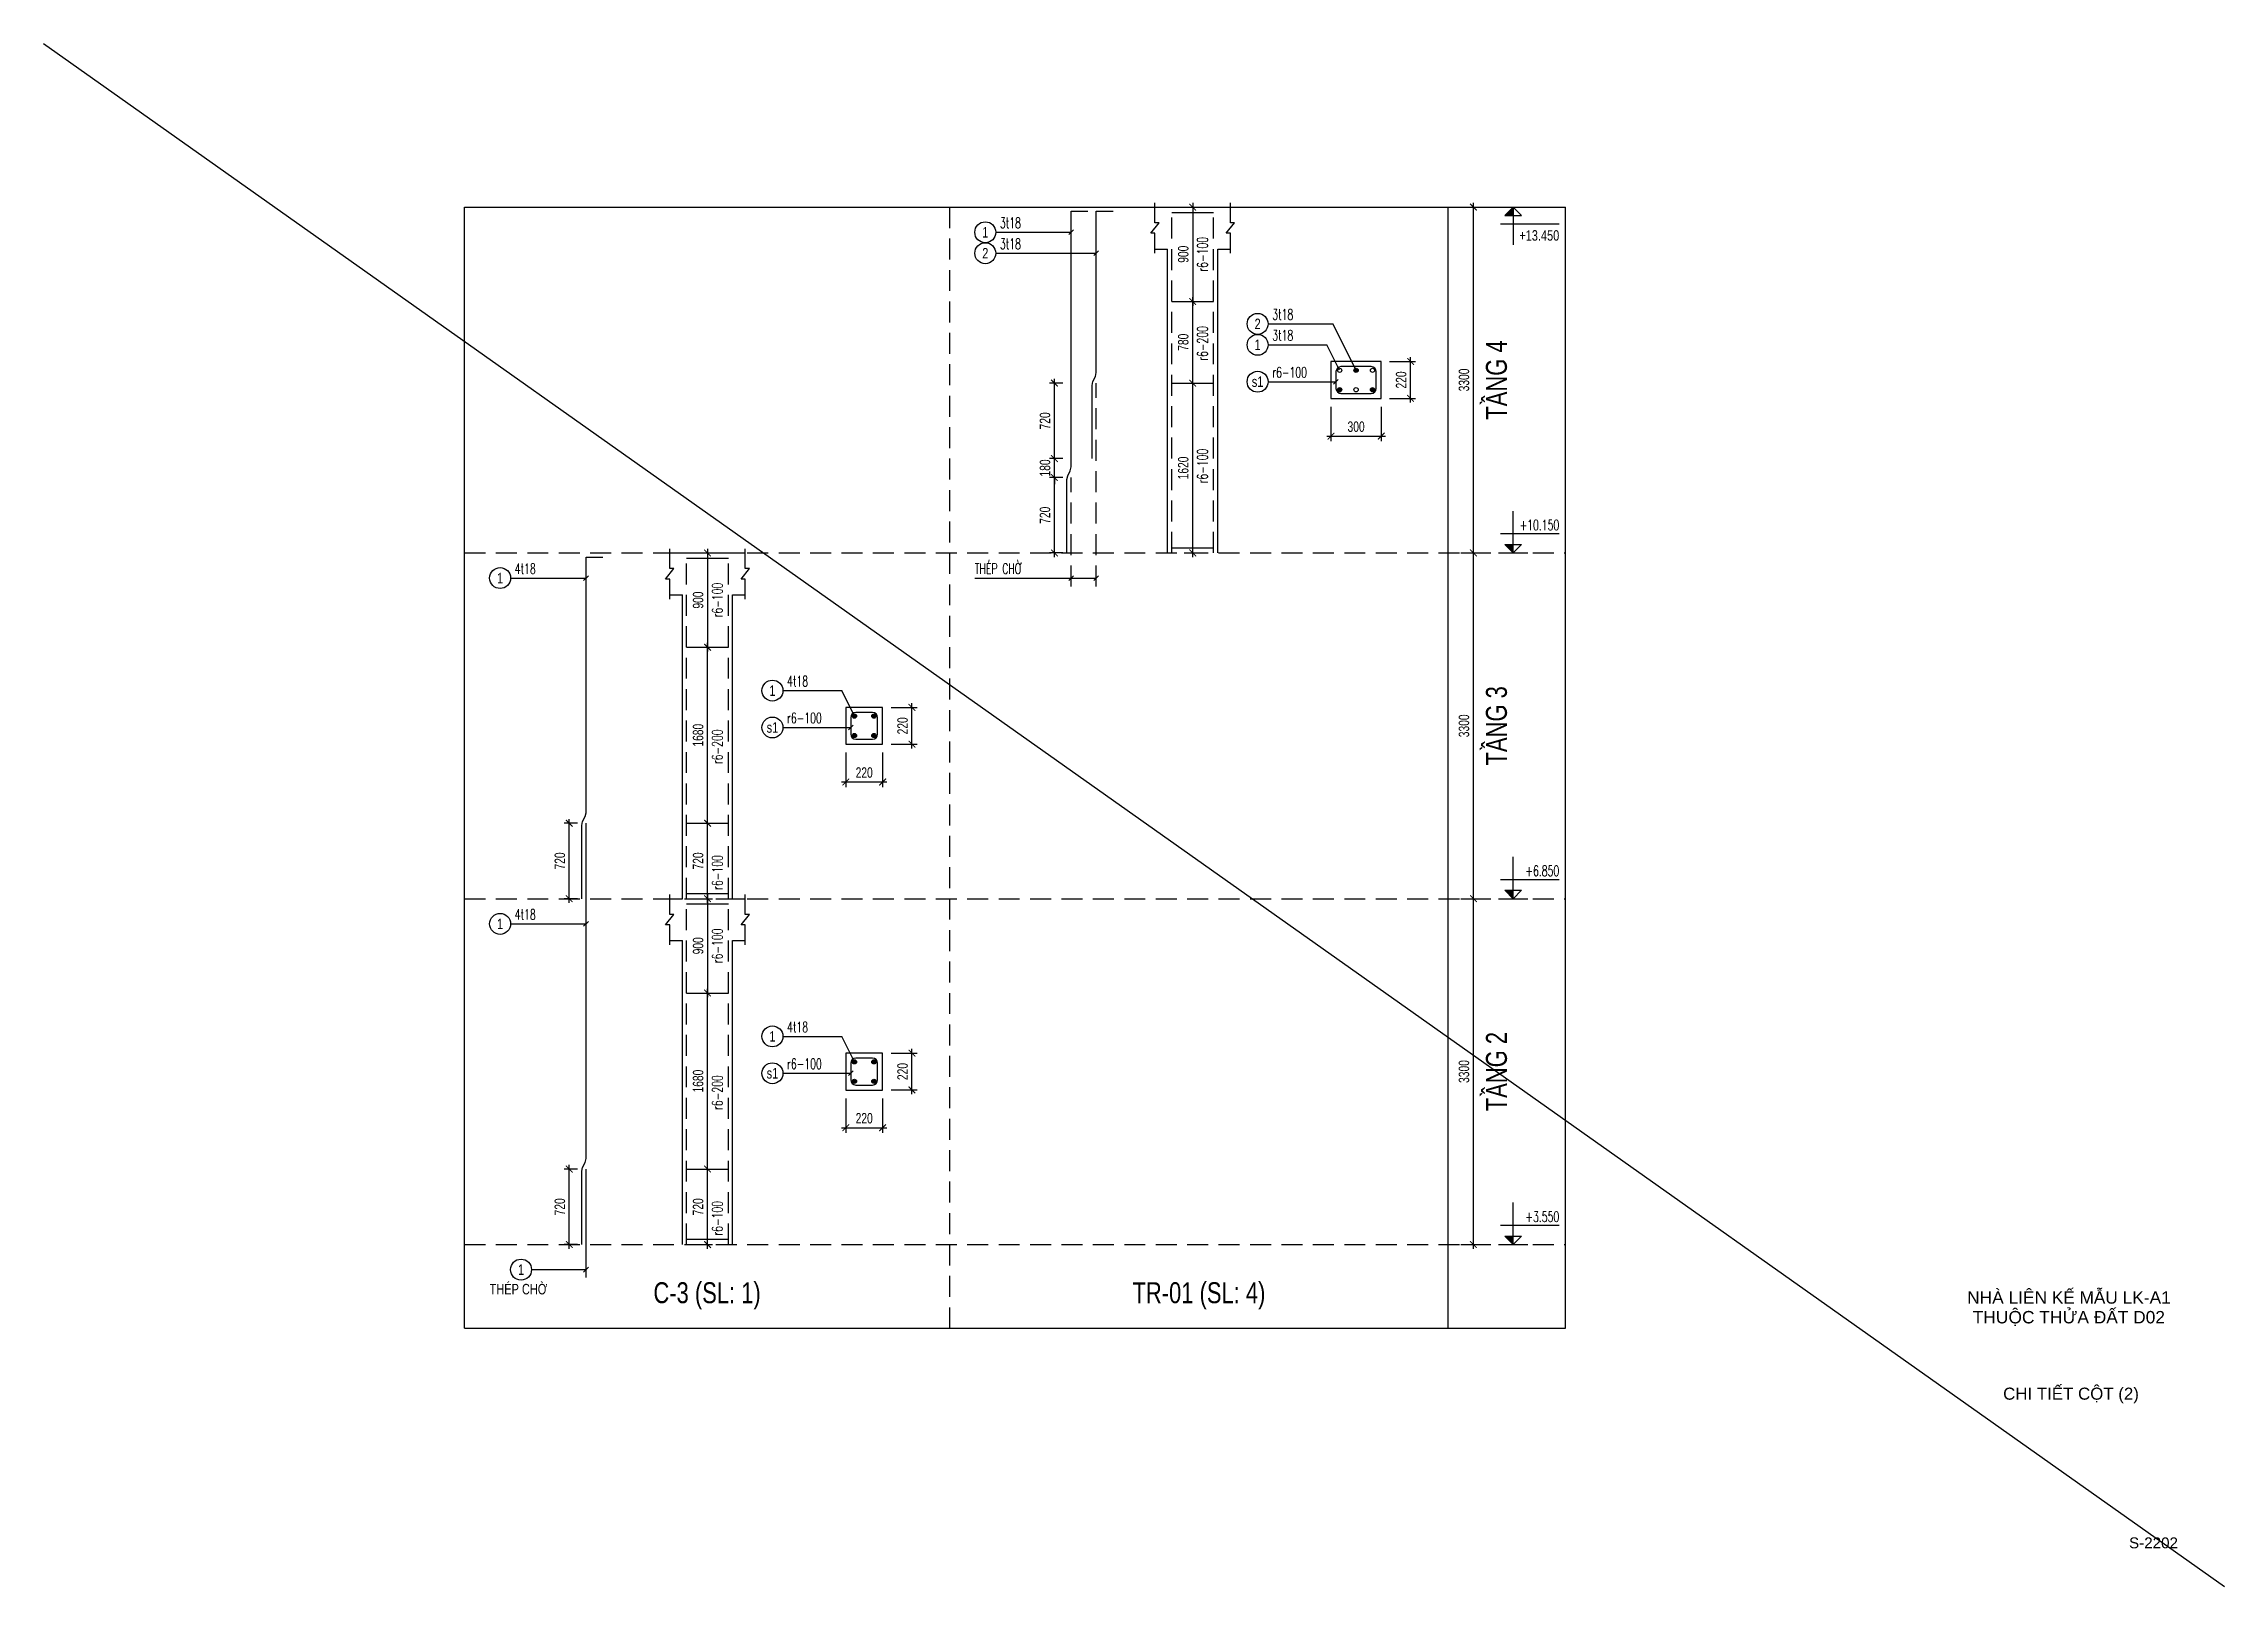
# Model space of a CAD drawing. Header units: millimetres. Extents: x -529861 to -223882, y -171969 to 61504.
# Drawn here: x -458768 to -445755, y -81333 to -72131 of the extents above; entities that cross this region are included whole.
import ezdxf
from ezdxf.enums import TextEntityAlignment as Align

# ---------------------------------------------------------------- set-up
doc = ezdxf.new("R2010")
doc.units = ezdxf.units.MM
doc.header["$LTSCALE"] = 5000
doc.linetypes.add('HIDDEN', pattern=[0.375, 0.25, -0.125])
doc.layers.get('Defpoints').update_dxf_attribs({"color": 143})
doc.layers.add('G-ANNO-TTLB', color=7, linetype='Continuous', lineweight=18)
for name, color, linetype in [('KCS_BORDER', 3, 'Continuous'), ('KCS_CHI', 1, 'Continuous'), ('KCS_DIM', 1, 'Continuous'), ('KCS_HATCH', 201, 'Continuous'), ('KCS_HIDDEN', 8, 'HIDDEN'), ('KCS_SOTHEP_CIRCLE', 1, 'Continuous'), ('KCS_SOTHEP_TEXT', 2, 'Continuous'), ('KCS_STEEL', 4, 'Continuous'), ('KCS_STEEL_HIDDEN', 4, 'HIDDEN'), ('KCS_STEEL_SNODE', 6, 'Continuous'), ('KCS_TEXT', 2, 'Continuous'), ('KCS_TEXT_BANVE_SO', 1, 'Continuous'), ('KCS_TEXT_BANVE_TEN', 162, 'Continuous'), ('KCS_TEXT_TCK', 4, 'Continuous')]:
    doc.layers.add(name, color=color, linetype=linetype)
doc.layers.add('KCS_Plotter', color=11, linetype='Continuous', plot=False)
doc.styles.add('Arial_13', font='arial.ttf', dxfattribs={"height": 2.5})
doc.styles.add('Arial_14', font='arial.ttf', dxfattribs={"height": 2.5})
doc.styles.add('KCS_BIGTEXT', font='arial.ttf', dxfattribs={"width": 0.75})
doc.styles.add('KCS_SMTEXT', font='arial.ttf', dxfattribs={"width": 0.7})
doc.styles.add('vnsimpli', font='vnsimli.shx', dxfattribs={"width": 0.65})
doc.dimstyles.new('KCS_DIM25', dxfattribs={"dimscale": 25, "dimtxt": 2.5, "dimasz": 1.6, "dimexe": 1.2, "dimexo": 0, "dimgap": 1, "dimtad": 1, "dimdec": 0, "dimzin": 0, "dimdsep": 46, "dimtxsty": 'KCS_SMTEXT', "dimblk": 'ARCHTICK', "dimcen": 0, "dimdle": 1, "dimclrd": 256, "dimclre": 256, "dimclrt": 2, "dimadec": 0, "dimazin": 0, "dimtfac": 1, "dimtdec": 0, "dimtix": 1, "dimtmove": 2, "dimatfit": 3, "dimfxl": 1, "dimtolj": 1, "dimtzin": 0, "dimarcsym": 0})
doc.dimstyles.new('KCS_DIM25_40', dxfattribs={"dimtxt": 62.5, "dimasz": 40, "dimexe": 30, "dimexo": 0, "dimgap": 25, "dimtad": 1, "dimdec": 0, "dimlfac": 1.6, "dimzin": 13, "dimdsep": 46, "dimtxsty": 'KCS_SMTEXT', "dimblk": 'ARCHTICK', "dimblk1": 'ARCHTICK', "dimcen": 0, "dimdle": 25, "dimclrt": 2, "dimadec": 0, "dimazin": 0, "dimtfac": 1, "dimtdec": 0, "dimtix": 1, "dimtmove": 2, "dimatfit": 3, "dimfxl": 1, "dimtolj": 1, "dimtzin": 13, "dimarcsym": 0})

msp = doc.modelspace()

# ---------------------------------------------------------------- texts
at = {"layer": 'G-ANNO-TTLB', "lineweight": 9, "attachment_point": 1}
for s, insert, char_height, width, style in [('NHÀ LIÊN K', (-447289.9, -79572.74), 74.014, 695.4167, 'Arial_13'), ('\\fArial|b0|i0|c254|p34|;Ế', (-446716.12, -79572.74), 74.0138, 83.0703, 'Arial_14'), (' M', (-446647.58, -79572.74), 74.014, 137.6593, 'Arial_13'), ('\\fArial|b0|i0|c254|p34|;Ẫ', (-446534, -79572.74), 74.0138, 83.0703, 'Arial_14'), ('U LK-A1', (-446465.46, -79572.74), 74.014, 472.3137, 'Arial_13'), ('THU', (-447256.61, -79690.23), 74.014, 258.7045, 'Arial_13'), ('\\fArial|b0|i0|c254|p34|;Ộ', (-447043.15, -79690.23), 74.0138, 97.3109, 'Arial_14'), ('C TH', (-446962.86, -79690.23), 74.014, 294.3061, 'Arial_13'), ('\\fArial|b0|i0|c254|p34|;Ử', (-446720.04, -79690.23), 74.0138, 106.8046, 'Arial_14'), ('A ', (-446631.92, -79690.23), 74.014, 118.6718, 'Arial_13'), ('Đ', (-446534, -79690.23), 74.01, 90.1906, 'Arial_13'), ('\\fArial|b0|i0|c254|p34|;Ấ', (-446459.59, -79690.23), 74.0138, 83.0703, 'Arial_14'), ('T D02', (-446391.05, -79690.23), 74.014, 341.7748, 'Arial_13')]:
    msp.add_mtext(s, dxfattribs=dict(at, insert=insert, char_height=char_height, width=width, style=style))
at = {"layer": 'KCS_CHI', "color": 2, "linetype": 'ByBlock', "ltscale": 1500, "style": 'KCS_SMTEXT', "width": 0.75}
msp.add_text('+13.450', height=62.5, dxfattribs=at).set_placement((-449723.62, -73306.21), align=Align.RIGHT)
at = {"layer": 'KCS_SOTHEP_TEXT', "linetype": 'ByBlock', "ltscale": 1500, "style": 'KCS_SMTEXT', "width": 0.75}
for s, p in [('1', (-453148.62, -73256.21)), ('2', (-453148.62, -73381.21)), ('2', (-451523.62, -73802.46)), ('1', (-451523.62, -73927.46)), ('s1', (-451523.62, -74147.46)), ('1', (-456043.62, -75318.71)), ('1', (-454418.62, -75989.96)), ('s1', (-454418.62, -76209.96)), ('1', (-456043.62, -77381.21)), ('1', (-454418.62, -78052.46)), ('s1', (-454418.62, -78272.46)), ('1', (-455918.62, -79443.71))]:
    msp.add_text(s, height=62.5, dxfattribs=at).set_placement(p, align=Align.MIDDLE_CENTER)
at = {"layer": 'KCS_TEXT', "linetype": 'ByBlock', "ltscale": 1500}
for s, style, width, p in [('3t18', 'vnsimpli', 0.65, (-453061.12, -73231.21)), ('3t18', 'vnsimpli', 0.65, (-453061.12, -73356.21)), ('3t18', 'vnsimpli', 0.65, (-451436.12, -73777.46)), ('3t18', 'vnsimpli', 0.65, (-451436.12, -73902.46)), ('r6-100', 'vnsimpli', 0.65, (-451436.12, -74122.46)), ('THÉP CHỜ', 'vnsimpli', 0.65, (-453211.12, -75293.71)), ('4t18', 'vnsimpli', 0.65, (-455956.12, -75293.71)), ('4t18', 'vnsimpli', 0.65, (-454331.12, -75964.96)), ('r6-100', 'vnsimpli', 0.65, (-454331.12, -76184.96)), ('4t18', 'vnsimpli', 0.65, (-455956.12, -77356.21)), ('4t18', 'vnsimpli', 0.65, (-454331.12, -78027.46)), ('r6-100', 'vnsimpli', 0.65, (-454331.12, -78247.46)), ('THÉP CHỜ', 'KCS_BIGTEXT', 0.75, (-456106.12, -79591.28))]:
    msp.add_text(s, height=62.5, dxfattribs=dict(at, style=style, width=width)).set_placement(p)
at = {"layer": 'KCS_TEXT', "linetype": 'ByBlock', "ltscale": 1500, "style": 'vnsimpli', "width": 0.65}
for s, p in [('r6-100', (-451821.12, -73387.46)), ('r6-200', (-451821.12, -73919.19)), ('r6-100', (-451821.12, -74650.71)), ('r6-100', (-454716.12, -75449.96)), ('r6-200', (-454716.12, -76324.96)), ('r6-100', (-454716.12, -77074.96)), ('r6-100', (-454716.12, -77512.46)), ('r6-200', (-454716.12, -78387.46)), ('r6-100', (-454716.12, -79137.46))]:
    msp.add_text(s, height=62.5, rotation=90, dxfattribs=at).set_placement(p, align=Align.CENTER)
for s, p in [('+10.150', (-449723.62, -75033.71)), ('+6.850', (-449723.62, -77096.21)), ('+3.550', (-449723.62, -79158.71))]:
    msp.add_text(s, height=62.5, dxfattribs=at).set_placement(p, align=Align.RIGHT)
at = {"layer": 'KCS_TEXT_BANVE_SO', "linetype": 'ByBlock', "style": 'Arial_13'}
msp.add_text('S-2202', height=64.8, dxfattribs=at).set_placement((-446323.81, -81105.8))
at = {"layer": 'KCS_TEXT_BANVE_TEN', "linetype": 'ByBlock', "style": 'Arial_13'}
msp.add_text('CHI TIẾT CỘT (2) ', height=72, dxfattribs=at).set_placement((-447075.14, -80219.4))
at = {"layer": 'KCS_TEXT_TCK', "linetype": 'ByBlock', "ltscale": 1500, "style": 'KCS_BIGTEXT', "width": 0.75}
for s, p in [('TẦNG 4', (-450036.12, -74137.46)), ('TẦNG 3', (-450036.12, -76199.96)), ('TẦNG 2', (-450036.12, -78262.46))]:
    msp.add_text(s, height=125, rotation=90, dxfattribs=at).set_placement(p, align=Align.CENTER)
for s, p in [('C-3 (SL: 1)', (-454808.62, -79643.71)), ('TR-01 (SL: 4)', (-451873.62, -79643.71))]:
    msp.add_text(s, height=125, dxfattribs=at).set_placement(p, align=Align.CENTER)

# ---------------------------------------------------------------- blocks, each defined once
blk = doc.blocks.new('COS_CD')
at = {"layer": 'KCS_HATCH'}
blk.add_hatch(color=256, dxfattribs=at).paths.add_polyline_path([(37.5, 50), (87.5, 0), (87.5, 50)])
at = {"layer": 'KCS_CHI'}
for p, q in [((0, 0), (175, 0)), ((37.5, 50), (137.5, 50)), ((87.5, 0), (37.5, 50)), ((87.5, 0), (87.5, 50)), ((87.5, 0), (137.5, 50))]:
    blk.add_line(p, q, dxfattribs=at)
blk = doc.blocks.new('_ArchTick')
at = {"color": 0, "linetype": 'ByBlock', "const_width": 0.15}
blk.add_lwpolyline([(-0.5, -0.5), (0.5, 0.5)], dxfattribs=at)
blk = doc.blocks.new('*D1120')
at = {"layer": 'Defpoints', "color": 0, "linetype": 'ByBlock', "ltscale": 1500, "transparency": 16777216}
for p in [(-450311, -77231), (-450236, -77231), (-450311, -79294)]:
    blk.add_point(p, dxfattribs=at)
at = {"layer": 'KCS_DIM', "color": 0, "linetype": 'ByBlock', "lineweight": -2, "ltscale": 1500, "transparency": 16777216}
for p, q in [((-450311, -77231), (-450206, -77231)), ((-450236, -79319), (-450236, -77206)), ((-450311, -79294), (-450206, -79294))]:
    blk.add_line(p, q, dxfattribs=at)
at = {"layer": 'KCS_DIM', "color": 0, "linetype": 'ByBlock', "lineweight": -2, "ltscale": 1500, "transparency": 16777216, "xscale": 40, "yscale": 40, "zscale": 40}
for p, rotation in [((-450236, -77231), 90), ((-450236, -79294), 270)]:
    blk.add_blockref('_ArchTick', p, dxfattribs=dict(at, rotation=rotation))
at = {"layer": 'KCS_DIM', "color": 2, "linetype": 'ByBlock', "ltscale": 1500, "transparency": 16777216, "insert": (-450292, -78262), "char_height": 62.5, "attachment_point": 5, "rotation": 90, "style": 'KCS_SMTEXT'}
blk.add_mtext('\\A1;3300', dxfattribs=at)
blk = doc.blocks.new('*D1121')
at = {"layer": 'Defpoints', "color": 0, "linetype": 'ByBlock', "ltscale": 1500, "transparency": 16777216}
for p in [(-450311, -75169), (-450236, -75169), (-450311, -77231)]:
    blk.add_point(p, dxfattribs=at)
at = {"layer": 'KCS_DIM', "color": 0, "linetype": 'ByBlock', "lineweight": -2, "ltscale": 1500, "transparency": 16777216}
for p, q in [((-450311, -75169), (-450206, -75169)), ((-450236, -77256), (-450236, -75144)), ((-450311, -77231), (-450206, -77231))]:
    blk.add_line(p, q, dxfattribs=at)
at = {"layer": 'KCS_DIM', "color": 0, "linetype": 'ByBlock', "lineweight": -2, "ltscale": 1500, "transparency": 16777216, "xscale": 40, "yscale": 40, "zscale": 40}
for p, rotation in [((-450236, -75169), 90), ((-450236, -77231), 270)]:
    blk.add_blockref('_ArchTick', p, dxfattribs=dict(at, rotation=rotation))
at = {"layer": 'KCS_DIM', "color": 2, "linetype": 'ByBlock', "ltscale": 1500, "transparency": 16777216, "insert": (-450292, -76200), "char_height": 62.5, "attachment_point": 5, "rotation": 90, "style": 'KCS_SMTEXT'}
blk.add_mtext('\\A1;3300', dxfattribs=at)
blk = doc.blocks.new('*D1122')
at = {"layer": 'Defpoints', "color": 0, "linetype": 'ByBlock', "ltscale": 1500, "transparency": 16777216}
for p in [(-450311, -73106), (-450236, -73106), (-450311, -75169)]:
    blk.add_point(p, dxfattribs=at)
at = {"layer": 'KCS_DIM', "color": 0, "linetype": 'ByBlock', "lineweight": -2, "ltscale": 1500, "transparency": 16777216}
for p, q in [((-450311, -73106), (-450206, -73106)), ((-450236, -75194), (-450236, -73081)), ((-450311, -75169), (-450206, -75169))]:
    blk.add_line(p, q, dxfattribs=at)
at = {"layer": 'KCS_DIM', "color": 0, "linetype": 'ByBlock', "lineweight": -2, "ltscale": 1500, "transparency": 16777216, "xscale": 40, "yscale": 40, "zscale": 40}
for p, rotation in [((-450236, -73106), 90), ((-450236, -75169), 270)]:
    blk.add_blockref('_ArchTick', p, dxfattribs=dict(at, rotation=rotation))
at = {"layer": 'KCS_DIM', "color": 2, "linetype": 'ByBlock', "ltscale": 1500, "transparency": 16777216, "insert": (-450292, -74137), "char_height": 62.5, "attachment_point": 5, "rotation": 90, "style": 'KCS_SMTEXT'}
blk.add_mtext('\\A1;3300', dxfattribs=at)
blk = doc.blocks.new('COS_CD_IN')
at = {"layer": 'KCS_DIM'}
blk.add_hatch(color=8, dxfattribs=at).paths.add_polyline_path([(87.5, -50), (87.5, 0), (37.5, -50)])
for p, q in [((0, 0), (175, 0)), ((87.5, 0), (37.5, -50)), ((87.5, 0), (87.5, -50)), ((87.5, 0), (137.5, -50)), ((37.5, -50), (137.5, -50))]:
    blk.add_line(p, q, dxfattribs=at)
blk = doc.blocks.new('*D1123')
at = {"layer": 'Defpoints', "color": 0, "linetype": 'ByBlock', "ltscale": 1500, "transparency": 16777216}
for p in [(-455631, -78844), (-455581, -78844), (-455581, -79294)]:
    blk.add_point(p, dxfattribs=at)
at = {"layer": 'KCS_DIM', "color": 0, "linetype": 'ByBlock', "lineweight": -2, "ltscale": 1500, "transparency": 16777216}
for p, q in [((-455581, -78844), (-455661, -78844)), ((-455631, -79319), (-455631, -78819)), ((-455581, -79294), (-455661, -79294))]:
    blk.add_line(p, q, dxfattribs=at)
at = {"layer": 'KCS_DIM', "color": 0, "linetype": 'ByBlock', "lineweight": -2, "ltscale": 1500, "transparency": 16777216, "xscale": 40, "yscale": 40, "zscale": 40}
for p, rotation in [((-455631, -78844), 90), ((-455631, -79294), 270)]:
    blk.add_blockref('_ArchTick', p, dxfattribs=dict(at, rotation=rotation))
at = {"layer": 'KCS_DIM', "color": 2, "linetype": 'ByBlock', "ltscale": 1500, "transparency": 16777216, "insert": (-455687, -79069), "char_height": 62.5, "attachment_point": 5, "rotation": 90, "style": 'KCS_SMTEXT'}
blk.add_mtext('\\A1;720', dxfattribs=at)
blk = doc.blocks.new('*D1124')
at = {"layer": 'Defpoints', "color": 0, "linetype": 'ByBlock', "ltscale": 1500, "transparency": 16777216}
for p in [(-454856, -78844), (-454806, -78844), (-454856, -79294)]:
    blk.add_point(p, dxfattribs=at)
at = {"layer": 'KCS_DIM', "color": 0, "linetype": 'ByBlock', "lineweight": -2, "ltscale": 1500, "transparency": 16777216}
for p, q in [((-454856, -78844), (-454776, -78844)), ((-454806, -79319), (-454806, -78819)), ((-454856, -79294), (-454776, -79294))]:
    blk.add_line(p, q, dxfattribs=at)
at = {"layer": 'KCS_DIM', "color": 0, "linetype": 'ByBlock', "lineweight": -2, "ltscale": 1500, "transparency": 16777216, "xscale": 40, "yscale": 40, "zscale": 40}
for p, rotation in [((-454806, -78844), 90), ((-454806, -79294), 270)]:
    blk.add_blockref('_ArchTick', p, dxfattribs=dict(at, rotation=rotation))
at = {"layer": 'KCS_DIM', "color": 2, "linetype": 'ByBlock', "ltscale": 1500, "transparency": 16777216, "insert": (-454862, -79069), "char_height": 62.5, "attachment_point": 5, "rotation": 90, "style": 'KCS_SMTEXT'}
blk.add_mtext('\\A1;720', dxfattribs=at)
blk = doc.blocks.new('*D1125')
at = {"layer": 'Defpoints', "color": 0, "linetype": 'ByBlock', "ltscale": 1500, "transparency": 16777216}
for p in [(-454856, -77231), (-454856, -77794), (-454806, -77794)]:
    blk.add_point(p, dxfattribs=at)
at = {"layer": 'KCS_DIM', "color": 0, "linetype": 'ByBlock', "lineweight": -2, "ltscale": 1500, "transparency": 16777216}
for p, q in [((-454856, -77231), (-454776, -77231)), ((-454806, -77206), (-454806, -77819)), ((-454856, -77794), (-454776, -77794))]:
    blk.add_line(p, q, dxfattribs=at)
at = {"layer": 'KCS_DIM', "color": 0, "linetype": 'ByBlock', "lineweight": -2, "ltscale": 1500, "transparency": 16777216, "xscale": 40, "yscale": 40, "zscale": 40}
for p, rotation in [((-454806, -77231), 90), ((-454806, -77794), 270)]:
    blk.add_blockref('_ArchTick', p, dxfattribs=dict(at, rotation=rotation))
at = {"layer": 'KCS_DIM', "color": 2, "linetype": 'ByBlock', "ltscale": 1500, "transparency": 16777216, "insert": (-454862, -77512), "char_height": 62.5, "attachment_point": 5, "rotation": 90, "style": 'KCS_SMTEXT'}
blk.add_mtext('\\A1;900', dxfattribs=at)
blk = doc.blocks.new('*D1126')
at = {"layer": 'Defpoints', "color": 0, "linetype": 'ByBlock', "ltscale": 1500, "transparency": 16777216}
for p in [(-454856, -77794), (-454806, -77794), (-454856, -78844)]:
    blk.add_point(p, dxfattribs=at)
at = {"layer": 'KCS_DIM', "color": 0, "linetype": 'ByBlock', "lineweight": -2, "ltscale": 1500, "transparency": 16777216}
for p, q in [((-454856, -77794), (-454776, -77794)), ((-454806, -78869), (-454806, -77769)), ((-454856, -78844), (-454776, -78844))]:
    blk.add_line(p, q, dxfattribs=at)
at = {"layer": 'KCS_DIM', "color": 0, "linetype": 'ByBlock', "lineweight": -2, "ltscale": 1500, "transparency": 16777216, "xscale": 40, "yscale": 40, "zscale": 40}
for p, rotation in [((-454806, -77794), 90), ((-454806, -78844), 270)]:
    blk.add_blockref('_ArchTick', p, dxfattribs=dict(at, rotation=rotation))
at = {"layer": 'KCS_DIM', "color": 2, "linetype": 'ByBlock', "ltscale": 1500, "transparency": 16777216, "insert": (-454862, -78319), "char_height": 62.5, "attachment_point": 5, "rotation": 90, "style": 'KCS_SMTEXT'}
blk.add_mtext('\\A1;1680', dxfattribs=at)
blk = doc.blocks.new('*D1127')
at = {"layer": 'Defpoints', "color": 0, "linetype": 'ByBlock', "ltscale": 1500, "transparency": 16777216}
for p in [(-453981, -78422), (-453761, -78422), (-453761, -78597)]:
    blk.add_point(p, dxfattribs=at)
at = {"layer": 'KCS_DIM', "linetype": 'ByBlock', "lineweight": -2, "ltscale": 1500, "transparency": 16777216}
for p, q in [((-453981, -78422), (-453981, -78627)), ((-453761, -78422), (-453761, -78627)), ((-454006, -78597), (-453736, -78597))]:
    blk.add_line(p, q, dxfattribs=at)
at = {"layer": 'KCS_DIM', "linetype": 'ByBlock', "lineweight": -2, "ltscale": 1500, "transparency": 16777216, "xscale": 40, "yscale": 40, "zscale": 40, "rotation": 180}
blk.add_blockref('_ArchTick', (-453981, -78597), dxfattribs=at)
at = {"layer": 'KCS_DIM', "linetype": 'ByBlock', "lineweight": -2, "ltscale": 1500, "transparency": 16777216, "xscale": 40, "yscale": 40, "zscale": 40}
blk.add_blockref('_ArchTick', (-453761, -78597), dxfattribs=at)
at = {"layer": 'KCS_DIM', "color": 2, "linetype": 'ByBlock', "ltscale": 1500, "transparency": 16777216, "insert": (-453871, -78541), "char_height": 62.5, "attachment_point": 5, "style": 'KCS_SMTEXT'}
blk.add_mtext('\\A1;220', dxfattribs=at)
blk = doc.blocks.new('*D1128')
at = {"layer": 'Defpoints', "color": 0, "linetype": 'ByBlock', "ltscale": 1500, "transparency": 16777216}
for p in [(-453711, -78152), (-453586, -78152), (-453711, -78372)]:
    blk.add_point(p, dxfattribs=at)
at = {"layer": 'KCS_DIM', "linetype": 'ByBlock', "lineweight": -2, "ltscale": 1500, "transparency": 16777216}
for p, q in [((-453711, -78152), (-453556, -78152)), ((-453586, -78397), (-453586, -78127)), ((-453711, -78372), (-453556, -78372))]:
    blk.add_line(p, q, dxfattribs=at)
at = {"layer": 'KCS_DIM', "linetype": 'ByBlock', "lineweight": -2, "ltscale": 1500, "transparency": 16777216, "xscale": 40, "yscale": 40, "zscale": 40}
for p, rotation in [((-453586, -78152), 90), ((-453586, -78372), 270)]:
    blk.add_blockref('_ArchTick', p, dxfattribs=dict(at, rotation=rotation))
at = {"layer": 'KCS_DIM', "color": 2, "linetype": 'ByBlock', "ltscale": 1500, "transparency": 16777216, "insert": (-453642, -78262), "char_height": 62.5, "attachment_point": 5, "rotation": 90, "style": 'KCS_SMTEXT'}
blk.add_mtext('\\A1;220', dxfattribs=at)
blk = doc.blocks.new('KC_SNODE')
at = {"layer": 'KCS_STEEL_SNODE'}
blk.add_hatch(color=256, dxfattribs=at).paths.add_polyline_path([(12.5, 0, 1), (-12.5, 0, 1)])
blk.add_circle((0, 0), 12.5, dxfattribs=at)
blk = doc.blocks.new('*D1129')
at = {"layer": 'Defpoints', "color": 0, "linetype": 'ByBlock', "ltscale": 1500, "transparency": 16777216}
for p in [(-455631, -76781), (-455581, -76781), (-455581, -77231)]:
    blk.add_point(p, dxfattribs=at)
at = {"layer": 'KCS_DIM', "color": 0, "linetype": 'ByBlock', "lineweight": -2, "ltscale": 1500, "transparency": 16777216}
for p, q in [((-455631, -77256), (-455631, -76756)), ((-455581, -76781), (-455661, -76781)), ((-455581, -77231), (-455661, -77231))]:
    blk.add_line(p, q, dxfattribs=at)
at = {"layer": 'KCS_DIM', "color": 0, "linetype": 'ByBlock', "lineweight": -2, "ltscale": 1500, "transparency": 16777216, "xscale": 40, "yscale": 40, "zscale": 40}
for p, rotation in [((-455631, -76781), 90), ((-455631, -77231), 270)]:
    blk.add_blockref('_ArchTick', p, dxfattribs=dict(at, rotation=rotation))
at = {"layer": 'KCS_DIM', "color": 2, "linetype": 'ByBlock', "ltscale": 1500, "transparency": 16777216, "insert": (-455687, -77006), "char_height": 62.5, "attachment_point": 5, "rotation": 90, "style": 'KCS_SMTEXT'}
blk.add_mtext('\\A1;720', dxfattribs=at)
blk = doc.blocks.new('*D1130')
at = {"layer": 'Defpoints', "color": 0, "linetype": 'ByBlock', "ltscale": 1500, "transparency": 16777216}
for p in [(-454856, -76781), (-454806, -76781), (-454856, -77231)]:
    blk.add_point(p, dxfattribs=at)
at = {"layer": 'KCS_DIM', "color": 0, "linetype": 'ByBlock', "lineweight": -2, "ltscale": 1500, "transparency": 16777216}
for p, q in [((-454806, -77256), (-454806, -76756)), ((-454856, -76781), (-454776, -76781)), ((-454856, -77231), (-454776, -77231))]:
    blk.add_line(p, q, dxfattribs=at)
at = {"layer": 'KCS_DIM', "color": 0, "linetype": 'ByBlock', "lineweight": -2, "ltscale": 1500, "transparency": 16777216, "xscale": 40, "yscale": 40, "zscale": 40}
for p, rotation in [((-454806, -76781), 90), ((-454806, -77231), 270)]:
    blk.add_blockref('_ArchTick', p, dxfattribs=dict(at, rotation=rotation))
at = {"layer": 'KCS_DIM', "color": 2, "linetype": 'ByBlock', "ltscale": 1500, "transparency": 16777216, "insert": (-454862, -77006), "char_height": 62.5, "attachment_point": 5, "rotation": 90, "style": 'KCS_SMTEXT'}
blk.add_mtext('\\A1;720', dxfattribs=at)
blk = doc.blocks.new('*D1131')
at = {"layer": 'Defpoints', "color": 0, "linetype": 'ByBlock', "ltscale": 1500, "transparency": 16777216}
for p in [(-454856, -75169), (-454856, -75731), (-454806, -75731)]:
    blk.add_point(p, dxfattribs=at)
at = {"layer": 'KCS_DIM', "color": 0, "linetype": 'ByBlock', "lineweight": -2, "ltscale": 1500, "transparency": 16777216}
for p, q in [((-454856, -75169), (-454776, -75169)), ((-454806, -75144), (-454806, -75756)), ((-454856, -75731), (-454776, -75731))]:
    blk.add_line(p, q, dxfattribs=at)
at = {"layer": 'KCS_DIM', "color": 0, "linetype": 'ByBlock', "lineweight": -2, "ltscale": 1500, "transparency": 16777216, "xscale": 40, "yscale": 40, "zscale": 40}
for p, rotation in [((-454806, -75169), 90), ((-454806, -75731), 270)]:
    blk.add_blockref('_ArchTick', p, dxfattribs=dict(at, rotation=rotation))
at = {"layer": 'KCS_DIM', "color": 2, "linetype": 'ByBlock', "ltscale": 1500, "transparency": 16777216, "insert": (-454862, -75450), "char_height": 62.5, "attachment_point": 5, "rotation": 90, "style": 'KCS_SMTEXT'}
blk.add_mtext('\\A1;900', dxfattribs=at)
blk = doc.blocks.new('*D1132')
at = {"layer": 'Defpoints', "color": 0, "linetype": 'ByBlock', "ltscale": 1500, "transparency": 16777216}
for p in [(-454856, -75731), (-454806, -75731), (-454856, -76781)]:
    blk.add_point(p, dxfattribs=at)
at = {"layer": 'KCS_DIM', "color": 0, "linetype": 'ByBlock', "lineweight": -2, "ltscale": 1500, "transparency": 16777216}
for p, q in [((-454856, -75731), (-454776, -75731)), ((-454806, -76806), (-454806, -75706)), ((-454856, -76781), (-454776, -76781))]:
    blk.add_line(p, q, dxfattribs=at)
at = {"layer": 'KCS_DIM', "color": 0, "linetype": 'ByBlock', "lineweight": -2, "ltscale": 1500, "transparency": 16777216, "xscale": 40, "yscale": 40, "zscale": 40}
for p, rotation in [((-454806, -75731), 90), ((-454806, -76781), 270)]:
    blk.add_blockref('_ArchTick', p, dxfattribs=dict(at, rotation=rotation))
at = {"layer": 'KCS_DIM', "color": 2, "linetype": 'ByBlock', "ltscale": 1500, "transparency": 16777216, "insert": (-454862, -76256), "char_height": 62.5, "attachment_point": 5, "rotation": 90, "style": 'KCS_SMTEXT'}
blk.add_mtext('\\A1;1680', dxfattribs=at)
blk = doc.blocks.new('*D1133')
at = {"layer": 'Defpoints', "color": 0, "linetype": 'ByBlock', "ltscale": 1500, "transparency": 16777216}
for p in [(-453981, -76360), (-453761, -76360), (-453761, -76535)]:
    blk.add_point(p, dxfattribs=at)
at = {"layer": 'KCS_DIM', "linetype": 'ByBlock', "lineweight": -2, "ltscale": 1500, "transparency": 16777216}
for p, q in [((-453981, -76360), (-453981, -76565)), ((-453761, -76360), (-453761, -76565)), ((-454006, -76535), (-453736, -76535))]:
    blk.add_line(p, q, dxfattribs=at)
at = {"layer": 'KCS_DIM', "linetype": 'ByBlock', "lineweight": -2, "ltscale": 1500, "transparency": 16777216, "xscale": 40, "yscale": 40, "zscale": 40, "rotation": 180}
blk.add_blockref('_ArchTick', (-453981, -76535), dxfattribs=at)
at = {"layer": 'KCS_DIM', "linetype": 'ByBlock', "lineweight": -2, "ltscale": 1500, "transparency": 16777216, "xscale": 40, "yscale": 40, "zscale": 40}
blk.add_blockref('_ArchTick', (-453761, -76535), dxfattribs=at)
at = {"layer": 'KCS_DIM', "color": 2, "linetype": 'ByBlock', "ltscale": 1500, "transparency": 16777216, "insert": (-453871, -76479), "char_height": 62.5, "attachment_point": 5, "style": 'KCS_SMTEXT'}
blk.add_mtext('\\A1;220', dxfattribs=at)
blk = doc.blocks.new('*D1134')
at = {"layer": 'Defpoints', "color": 0, "linetype": 'ByBlock', "ltscale": 1500, "transparency": 16777216}
for p in [(-453711, -76090), (-453586, -76090), (-453711, -76310)]:
    blk.add_point(p, dxfattribs=at)
at = {"layer": 'KCS_DIM', "linetype": 'ByBlock', "lineweight": -2, "ltscale": 1500, "transparency": 16777216}
for p, q in [((-453711, -76090), (-453556, -76090)), ((-453586, -76335), (-453586, -76065)), ((-453711, -76310), (-453556, -76310))]:
    blk.add_line(p, q, dxfattribs=at)
at = {"layer": 'KCS_DIM', "linetype": 'ByBlock', "lineweight": -2, "ltscale": 1500, "transparency": 16777216, "xscale": 40, "yscale": 40, "zscale": 40}
for p, rotation in [((-453586, -76090), 90), ((-453586, -76310), 270)]:
    blk.add_blockref('_ArchTick', p, dxfattribs=dict(at, rotation=rotation))
at = {"layer": 'KCS_DIM', "color": 2, "linetype": 'ByBlock', "ltscale": 1500, "transparency": 16777216, "insert": (-453642, -76200), "char_height": 62.5, "attachment_point": 5, "rotation": 90, "style": 'KCS_SMTEXT'}
blk.add_mtext('\\A1;220', dxfattribs=at)
blk = doc.blocks.new('*D1135')
at = {"layer": 'Defpoints', "color": 0, "linetype": 'ByBlock', "ltscale": 1500, "transparency": 16777216}
for p in [(-452736, -74719), (-452686, -74719), (-452686, -75169)]:
    blk.add_point(p, dxfattribs=at)
at = {"layer": 'KCS_DIM', "color": 0, "linetype": 'ByBlock', "lineweight": -2, "ltscale": 1500, "transparency": 16777216}
for p, q in [((-452686, -74719), (-452766, -74719)), ((-452736, -75194), (-452736, -74694)), ((-452686, -75169), (-452766, -75169))]:
    blk.add_line(p, q, dxfattribs=at)
at = {"layer": 'KCS_DIM', "color": 0, "linetype": 'ByBlock', "lineweight": -2, "ltscale": 1500, "transparency": 16777216, "xscale": 40, "yscale": 40, "zscale": 40}
for p, rotation in [((-452736, -74719), 90), ((-452736, -75169), 270)]:
    blk.add_blockref('_ArchTick', p, dxfattribs=dict(at, rotation=rotation))
at = {"layer": 'KCS_DIM', "color": 2, "linetype": 'ByBlock', "ltscale": 1500, "transparency": 16777216, "insert": (-452792, -74944), "char_height": 62.5, "attachment_point": 5, "rotation": 90, "style": 'KCS_SMTEXT'}
blk.add_mtext('\\A1;720', dxfattribs=at)
blk = doc.blocks.new('*D1136')
at = {"layer": 'Defpoints', "color": 0, "linetype": 'ByBlock', "ltscale": 1500, "transparency": 16777216}
for p in [(-452736, -74606), (-452686, -74606), (-452686, -74719)]:
    blk.add_point(p, dxfattribs=at)
at = {"layer": 'KCS_DIM', "color": 0, "linetype": 'ByBlock', "lineweight": -2, "ltscale": 1500, "transparency": 16777216}
for p, q in [((-452686, -74606), (-452766, -74606)), ((-452736, -74606), (-452736, -74566)), ((-452736, -74719), (-452736, -74606)), ((-452686, -74719), (-452766, -74719)), ((-452736, -74719), (-452736, -74759))]:
    blk.add_line(p, q, dxfattribs=at)
at = {"layer": 'KCS_DIM', "color": 0, "linetype": 'ByBlock', "lineweight": -2, "ltscale": 1500, "transparency": 16777216, "xscale": 40, "yscale": 40, "zscale": 40}
for p, rotation in [((-452736, -74606), 270), ((-452736, -74719), 90)]:
    blk.add_blockref('_ArchTick', p, dxfattribs=dict(at, rotation=rotation))
at = {"layer": 'KCS_DIM', "color": 2, "linetype": 'ByBlock', "ltscale": 1500, "transparency": 16777216, "insert": (-452792, -74662), "char_height": 62.5, "attachment_point": 5, "rotation": 90, "style": 'KCS_SMTEXT'}
blk.add_mtext('\\A1;180', dxfattribs=at)
blk = doc.blocks.new('*D1137')
at = {"layer": 'Defpoints', "color": 0, "linetype": 'ByBlock', "ltscale": 1500, "transparency": 16777216}
for p in [(-452736, -74156), (-452686, -74156), (-452686, -74606)]:
    blk.add_point(p, dxfattribs=at)
at = {"layer": 'KCS_DIM', "color": 0, "linetype": 'ByBlock', "lineweight": -2, "ltscale": 1500, "transparency": 16777216}
for p, q in [((-452686, -74156), (-452766, -74156)), ((-452736, -74631), (-452736, -74131)), ((-452686, -74606), (-452766, -74606))]:
    blk.add_line(p, q, dxfattribs=at)
at = {"layer": 'KCS_DIM', "color": 0, "linetype": 'ByBlock', "lineweight": -2, "ltscale": 1500, "transparency": 16777216, "xscale": 40, "yscale": 40, "zscale": 40}
for p, rotation in [((-452736, -74156), 90), ((-452736, -74606), 270)]:
    blk.add_blockref('_ArchTick', p, dxfattribs=dict(at, rotation=rotation))
at = {"layer": 'KCS_DIM', "color": 2, "linetype": 'ByBlock', "ltscale": 1500, "transparency": 16777216, "insert": (-452792, -74381), "char_height": 62.5, "attachment_point": 5, "rotation": 90, "style": 'KCS_SMTEXT'}
blk.add_mtext('\\A1;720', dxfattribs=at)
blk = doc.blocks.new('*D1138')
at = {"layer": 'Defpoints', "color": 0, "linetype": 'ByBlock', "ltscale": 1500, "transparency": 16777216}
for p in [(-451961, -74156), (-451911, -74156), (-451961, -75169)]:
    blk.add_point(p, dxfattribs=at)
at = {"layer": 'KCS_DIM', "color": 0, "linetype": 'ByBlock', "lineweight": -2, "ltscale": 1500, "transparency": 16777216}
for p, q in [((-451961, -74156), (-451881, -74156)), ((-451911, -75194), (-451911, -74131)), ((-451961, -75169), (-451881, -75169))]:
    blk.add_line(p, q, dxfattribs=at)
at = {"layer": 'KCS_DIM', "color": 0, "linetype": 'ByBlock', "lineweight": -2, "ltscale": 1500, "transparency": 16777216, "xscale": 40, "yscale": 40, "zscale": 40}
for p, rotation in [((-451911, -74156), 90), ((-451911, -75169), 270)]:
    blk.add_blockref('_ArchTick', p, dxfattribs=dict(at, rotation=rotation))
at = {"layer": 'KCS_DIM', "color": 2, "linetype": 'ByBlock', "ltscale": 1500, "transparency": 16777216, "insert": (-451967, -74662), "char_height": 62.5, "attachment_point": 5, "rotation": 90, "style": 'KCS_SMTEXT'}
blk.add_mtext('\\A1;1620', dxfattribs=at)
blk = doc.blocks.new('*D1139')
at = {"layer": 'Defpoints', "color": 0, "linetype": 'ByBlock', "ltscale": 1500, "transparency": 16777216}
for p in [(-451961, -73106), (-451961, -73669), (-451911, -73669)]:
    blk.add_point(p, dxfattribs=at)
at = {"layer": 'KCS_DIM', "color": 0, "linetype": 'ByBlock', "lineweight": -2, "ltscale": 1500, "transparency": 16777216}
for p, q in [((-451961, -73106), (-451881, -73106)), ((-451911, -73081), (-451911, -73694)), ((-451961, -73669), (-451881, -73669))]:
    blk.add_line(p, q, dxfattribs=at)
at = {"layer": 'KCS_DIM', "color": 0, "linetype": 'ByBlock', "lineweight": -2, "ltscale": 1500, "transparency": 16777216, "xscale": 40, "yscale": 40, "zscale": 40}
for p, rotation in [((-451911, -73106), 90), ((-451911, -73669), 270)]:
    blk.add_blockref('_ArchTick', p, dxfattribs=dict(at, rotation=rotation))
at = {"layer": 'KCS_DIM', "color": 2, "linetype": 'ByBlock', "ltscale": 1500, "transparency": 16777216, "insert": (-451967, -73387), "char_height": 62.5, "attachment_point": 5, "rotation": 90, "style": 'KCS_SMTEXT'}
blk.add_mtext('\\A1;900', dxfattribs=at)
blk = doc.blocks.new('*D1140')
at = {"layer": 'Defpoints', "color": 0, "linetype": 'ByBlock', "ltscale": 1500, "transparency": 16777216}
for p in [(-451961, -73669), (-451911, -73669), (-451961, -74156)]:
    blk.add_point(p, dxfattribs=at)
at = {"layer": 'KCS_DIM', "color": 0, "linetype": 'ByBlock', "lineweight": -2, "ltscale": 1500, "transparency": 16777216}
for p, q in [((-451911, -74181), (-451911, -73644)), ((-451961, -73669), (-451881, -73669)), ((-451961, -74156), (-451881, -74156))]:
    blk.add_line(p, q, dxfattribs=at)
at = {"layer": 'KCS_DIM', "color": 0, "linetype": 'ByBlock', "lineweight": -2, "ltscale": 1500, "transparency": 16777216, "xscale": 40, "yscale": 40, "zscale": 40}
for p, rotation in [((-451911, -73669), 90), ((-451911, -74156), 270)]:
    blk.add_blockref('_ArchTick', p, dxfattribs=dict(at, rotation=rotation))
at = {"layer": 'KCS_DIM', "color": 2, "linetype": 'ByBlock', "ltscale": 1500, "transparency": 16777216, "insert": (-451967, -73912), "char_height": 62.5, "attachment_point": 5, "rotation": 90, "style": 'KCS_SMTEXT'}
blk.add_mtext('\\A1;780', dxfattribs=at)
blk = doc.blocks.new('*D1141')
at = {"layer": 'Defpoints', "color": 0, "linetype": 'ByBlock', "ltscale": 1500, "transparency": 16777216}
for p in [(-451086, -74297), (-450786, -74297), (-450786, -74472)]:
    blk.add_point(p, dxfattribs=at)
at = {"layer": 'KCS_DIM', "linetype": 'ByBlock', "lineweight": -2, "ltscale": 1500, "transparency": 16777216}
for p, q in [((-451086, -74297), (-451086, -74502)), ((-450786, -74297), (-450786, -74502)), ((-451111, -74472), (-450761, -74472))]:
    blk.add_line(p, q, dxfattribs=at)
at = {"layer": 'KCS_DIM', "linetype": 'ByBlock', "lineweight": -2, "ltscale": 1500, "transparency": 16777216, "xscale": 40, "yscale": 40, "zscale": 40, "rotation": 180}
blk.add_blockref('_ArchTick', (-451086, -74472), dxfattribs=at)
at = {"layer": 'KCS_DIM', "linetype": 'ByBlock', "lineweight": -2, "ltscale": 1500, "transparency": 16777216, "xscale": 40, "yscale": 40, "zscale": 40}
blk.add_blockref('_ArchTick', (-450786, -74472), dxfattribs=at)
at = {"layer": 'KCS_DIM', "color": 2, "linetype": 'ByBlock', "ltscale": 1500, "transparency": 16777216, "insert": (-450936, -74416), "char_height": 62.5, "attachment_point": 5, "style": 'KCS_SMTEXT'}
blk.add_mtext('\\A1;300', dxfattribs=at)
blk = doc.blocks.new('*D1142')
at = {"layer": 'Defpoints', "color": 0, "linetype": 'ByBlock', "ltscale": 1500, "transparency": 16777216}
for p in [(-450736, -74027), (-450611, -74027), (-450736, -74247)]:
    blk.add_point(p, dxfattribs=at)
at = {"layer": 'KCS_DIM', "linetype": 'ByBlock', "lineweight": -2, "ltscale": 1500, "transparency": 16777216}
for p, q in [((-450736, -74027), (-450581, -74027)), ((-450611, -74272), (-450611, -74002)), ((-450736, -74247), (-450581, -74247))]:
    blk.add_line(p, q, dxfattribs=at)
at = {"layer": 'KCS_DIM', "linetype": 'ByBlock', "lineweight": -2, "ltscale": 1500, "transparency": 16777216, "xscale": 40, "yscale": 40, "zscale": 40}
for p, rotation in [((-450611, -74027), 90), ((-450611, -74247), 270)]:
    blk.add_blockref('_ArchTick', p, dxfattribs=dict(at, rotation=rotation))
at = {"layer": 'KCS_DIM', "color": 2, "linetype": 'ByBlock', "ltscale": 1500, "transparency": 16777216, "insert": (-450667, -74137), "char_height": 62.5, "attachment_point": 5, "rotation": 90, "style": 'KCS_SMTEXT'}
blk.add_mtext('\\A1;220', dxfattribs=at)
blk = doc.blocks.new('KC_SNODE_2')
at = {"layer": 'KCS_STEEL_SNODE', "color": 3}
blk.add_circle((0, 0), 12.5, dxfattribs=at)

# ---------------------------------------------------------------- dimensions: what is measured, and where the dimension line sits
at = {"layer": 'KCS_DIM', "linetype": 'ByBlock', "ltscale": 1500}
for p1, p2, distance, dimstyle, picture, middle in [((-451961.12, -73106.21), (-451961.12, -73668.71), 50, 'KCS_DIM25_40', '*D1139', (-451967.37, -73387.46)), ((-450311.12, -75168.71), (-450311.12, -73106.21), -75, 'KCS_DIM25_40', '*D1122', (-450292.37, -74137.46)), ((-451961.12, -74156.21), (-451961.12, -73668.71), -50, 'KCS_DIM25_40', '*D1140', (-451967.37, -73912.46)), ((-450736.12, -74247.46), (-450736.12, -74027.46), -125, 'KCS_DIM25', '*D1142', (-450667.37, -74137.46)), ((-452686.12, -74606.21), (-452686.12, -74156.21), 50, 'KCS_DIM25_40', '*D1137', (-452792.37, -74381.21)), ((-451961.12, -75168.71), (-451961.12, -74156.21), -50, 'KCS_DIM25_40', '*D1138', (-451967.37, -74662.46)), ((-451086.12, -74297.46), (-450786.12, -74297.46), -175, 'KCS_DIM25', '*D1141', (-450936.12, -74416.21)), ((-452686.12, -74718.71), (-452686.12, -74606.21), 50, 'KCS_DIM25_40', '*D1136', (-452792.37, -74662.46)), ((-452686.12, -75168.71), (-452686.12, -74718.71), 50, 'KCS_DIM25_40', '*D1135', (-452792.37, -74943.71)), ((-454856.12, -75168.71), (-454856.12, -75731.21), 50, 'KCS_DIM25_40', '*D1131', (-454862.37, -75449.96)), ((-450311.12, -77231.21), (-450311.12, -75168.71), -75, 'KCS_DIM25_40', '*D1121', (-450292.37, -76199.96)), ((-454856.12, -76781.21), (-454856.12, -75731.21), -50, 'KCS_DIM25_40', '*D1132', (-454862.37, -76256.21)), ((-453711.12, -76309.96), (-453711.12, -76089.96), -125, 'KCS_DIM25', '*D1134', (-453642.37, -76199.96)), ((-453981.12, -76359.96), (-453761.12, -76359.96), -175, 'KCS_DIM25', '*D1133', (-453871.12, -76478.71)), ((-455581.12, -77231.21), (-455581.12, -76781.21), 50, 'KCS_DIM25_40', '*D1129', (-455687.37, -77006.21)), ((-454856.12, -77231.21), (-454856.12, -76781.21), -50, 'KCS_DIM25_40', '*D1130', (-454862.37, -77006.21)), ((-454856.12, -77231.21), (-454856.12, -77793.71), 50, 'KCS_DIM25_40', '*D1125', (-454862.37, -77512.46)), ((-450311.12, -79293.71), (-450311.12, -77231.21), -75, 'KCS_DIM25_40', '*D1120', (-450292.37, -78262.46)), ((-454856.12, -78843.71), (-454856.12, -77793.71), -50, 'KCS_DIM25_40', '*D1126', (-454862.37, -78318.71)), ((-453711.12, -78372.46), (-453711.12, -78152.46), -125, 'KCS_DIM25', '*D1128', (-453642.37, -78262.46)), ((-453981.12, -78422.46), (-453761.12, -78422.46), -175, 'KCS_DIM25', '*D1127', (-453871.12, -78541.21)), ((-455581.12, -79293.71), (-455581.12, -78843.71), 50, 'KCS_DIM25_40', '*D1123', (-455687.37, -79068.71)), ((-454856.12, -79293.71), (-454856.12, -78843.71), -50, 'KCS_DIM25_40', '*D1124', (-454862.37, -79068.71))]:
    dim = msp.add_aligned_dim(p1=p1, p2=p2, distance=distance, dimstyle=dimstyle, dxfattribs=at)
    dim.commit()
    dim.dimension.update_dxf_attribs({"geometry": picture, "text_midpoint": middle})

# ---------------------------------------------------------------- linework, layer by layer
at = {"layer": 'KCS_BORDER', "linetype": 'ByBlock', "ltscale": 1500}
for p, q in [((-456256.12, -73106.21), (-449686.12, -73106.21)), ((-456256.12, -79793.71), (-456256.12, -73106.21)), ((-452136.12, -73106.21), (-451686.12, -73106.21)), ((-450386.12, -79793.71), (-450386.12, -73106.21)), ((-449686.12, -79793.71), (-449686.12, -73106.21)), ((-452136.12, -73356.21), (-452061.12, -73356.21)), ((-452061.12, -75168.71), (-452061.12, -73356.21)), ((-451761.12, -73356.21), (-451686.12, -73356.21)), ((-451761.12, -75168.71), (-451761.12, -73356.21)), ((-455031.12, -75168.71), (-454581.12, -75168.71)), ((-455031.12, -75418.71), (-454956.12, -75418.71)), ((-454956.12, -77231.21), (-454956.12, -75418.71)), ((-454656.12, -75418.71), (-454581.12, -75418.71)), ((-454656.12, -77231.21), (-454656.12, -75418.71)), ((-455031.12, -77231.21), (-454956.12, -77231.21)), ((-454656.12, -77231.21), (-454581.12, -77231.21)), ((-455031.12, -77481.21), (-454956.12, -77481.21)), ((-454956.12, -79293.71), (-454956.12, -77481.21)), ((-454656.12, -77481.21), (-454581.12, -77481.21)), ((-454656.12, -79293.71), (-454656.12, -77481.21)), ((-456256.12, -79793.71), (-449686.12, -79793.71))]:
    msp.add_line(p, q, dxfattribs=at)
at = {"layer": 'KCS_BORDER', "color": 1, "linetype": 'ByBlock', "ltscale": 1500}
for points in [[(-452136.12, -73381.21), (-452136.12, -73262.46), (-452161.12, -73262.46), (-452111.12, -73199.96), (-452136.12, -73199.96), (-452136.12, -73081.21)], [(-451686.12, -73381.21), (-451686.12, -73262.46), (-451711.12, -73262.46), (-451661.12, -73199.96), (-451686.12, -73199.96), (-451686.12, -73081.21)], [(-455031.12, -75443.71), (-455031.12, -75324.96), (-455056.12, -75324.96), (-455006.12, -75262.46), (-455031.12, -75262.46), (-455031.12, -75143.71)], [(-454581.12, -75443.71), (-454581.12, -75324.96), (-454606.12, -75324.96), (-454556.12, -75262.46), (-454581.12, -75262.46), (-454581.12, -75143.71)], [(-455031.12, -77506.21), (-455031.12, -77387.46), (-455056.12, -77387.46), (-455006.12, -77324.96), (-455031.12, -77324.96), (-455031.12, -77206.21)], [(-454581.12, -77506.21), (-454581.12, -77387.46), (-454606.12, -77387.46), (-454556.12, -77324.96), (-454581.12, -77324.96), (-454581.12, -77206.21)]]:
    msp.add_lwpolyline(points, dxfattribs=at)
at = {"layer": 'KCS_BORDER', "linetype": 'ByBlock', "ltscale": 1500}
for points in [[(-451086.12, -74247.46), (-450786.12, -74247.46), (-450786.12, -74027.46), (-451086.12, -74027.46), (-451086.12, -74247.46)], [(-453981.12, -76309.96), (-453761.12, -76309.96), (-453761.12, -76089.96), (-453981.12, -76089.96), (-453981.12, -76309.96)], [(-453981.12, -78372.46), (-453761.12, -78372.46), (-453761.12, -78152.46), (-453981.12, -78152.46), (-453981.12, -78372.46)]]:
    msp.add_lwpolyline(points, dxfattribs=at)
at = {"layer": 'KCS_CHI', "linetype": 'ByBlock', "ltscale": 1500}
for p, q in [((-449998.62, -73106.21), (-449998.62, -73331.21)), ((-453086.12, -73256.21), (-452636.12, -73256.21)), ((-450073.62, -73206.21), (-449723.62, -73206.21)), ((-453086.12, -73381.21), (-452486.12, -73381.21)), ((-451461.12, -73802.46), (-451074.62, -73802.46)), ((-450936.12, -74079.46), (-451074.62, -73802.46)), ((-451461.12, -73927.46), (-451110.12, -73927.46)), ((-451034.12, -74079.46), (-451110.12, -73927.46)), ((-451461.12, -74147.46), (-451056.12, -74147.46)), ((-449998.62, -75168.71), (-449998.62, -74918.71)), ((-450073.62, -75053.71), (-449723.62, -75053.71)), ((-455981.12, -75318.71), (-455531.12, -75318.71)), ((-453211.12, -75318.71), (-452486.12, -75318.71)), ((-454356.12, -75989.96), (-454005.12, -75989.96)), ((-453929.12, -76141.96), (-454005.12, -75989.96)), ((-454356.12, -76209.96), (-453951.12, -76209.96)), ((-449998.62, -77231.21), (-449998.62, -76981.21)), ((-450073.62, -77116.21), (-449723.62, -77116.21)), ((-455981.12, -77381.21), (-455531.12, -77381.21)), ((-454356.12, -78052.46), (-454005.12, -78052.46)), ((-453929.12, -78204.46), (-454005.12, -78052.46)), ((-454356.12, -78272.46), (-453951.12, -78272.46)), ((-449998.62, -79293.71), (-449998.62, -79043.71)), ((-450073.62, -79178.71), (-449723.62, -79178.71)), ((-455856.12, -79443.71), (-455531.12, -79443.71))]:
    msp.add_line(p, q, dxfattribs=at)
at = {"layer": 'KCS_CHI', "color": 3, "linetype": 'ByBlock', "ltscale": 1500}
for p, q in [((-452650.19, -73270.27), (-452622.06, -73242.15)), ((-452500.19, -73395.27), (-452472.06, -73367.15)), ((-451070.19, -74161.52), (-451042.06, -74133.4)), ((-455545.19, -75332.77), (-455517.06, -75304.65)), ((-452650.19, -75332.77), (-452622.06, -75304.65)), ((-452500.19, -75332.77), (-452472.06, -75304.65)), ((-453965.19, -76224.02), (-453937.06, -76195.9)), ((-455545.19, -77395.27), (-455517.06, -77367.15)), ((-453965.19, -78286.52), (-453937.06, -78258.4)), ((-455545.19, -79457.77), (-455517.06, -79429.65))]:
    msp.add_line(p, q, dxfattribs=at)
at = {"layer": 'KCS_HIDDEN', "linetype": 'HIDDEN', "ltscale": 0.1}
for p, q in [((-453361.12, -79793.71), (-453361.12, -73106.21)), ((-456256.12, -75168.71), (-449686.12, -75168.71)), ((-456256.12, -77231.21), (-449686.12, -77231.21)), ((-456256.12, -79293.71), (-449686.12, -79293.71)), ((-456256.12, -79293.71), (-449686.12, -79293.71))]:
    msp.add_line(p, q, dxfattribs=at)
at = {"layer": 'KCS_Plotter', "linetype": 'ByBlock', "ltscale": 1500}
msp.add_line((-458767.54, -72131.02), (-445754.89, -81332.82), dxfattribs=at)
at = {"layer": 'KCS_SOTHEP_CIRCLE', "color": 1, "linetype": 'ByBlock', "ltscale": 1500}
for centre in [(-453148.62, -73256.21), (-453148.62, -73381.21), (-451523.62, -73802.46), (-451523.62, -73927.46), (-451523.62, -74147.46), (-456043.62, -75318.71), (-454418.62, -75989.96), (-454418.62, -76209.96), (-456043.62, -77381.21), (-454418.62, -78052.46), (-454418.62, -78272.46), (-455918.62, -79443.71)]:
    msp.add_circle(centre, 62.5, dxfattribs=at)
at = {"layer": 'KCS_STEEL', "linetype": 'ByBlock', "ltscale": 1500}
for p, q in [((-452036.12, -73137.46), (-451786.12, -73137.46)), ((-452036.12, -73668.71), (-451786.12, -73668.71)), ((-452036.12, -74156.21), (-451786.12, -74156.21)), ((-454931.12, -75199.96), (-454681.12, -75199.96)), ((-452036.12, -75137.46), (-451786.12, -75137.46)), ((-454931.12, -75731.21), (-454681.12, -75731.21)), ((-454931.12, -76781.21), (-454681.12, -76781.21)), ((-454931.12, -77199.96), (-454681.12, -77199.96)), ((-454931.12, -77262.46), (-454681.12, -77262.46)), ((-454931.12, -77793.71), (-454681.12, -77793.71)), ((-455531.12, -79491.38), (-455531.12, -78843.71)), ((-454931.12, -78843.71), (-454681.12, -78843.71)), ((-454931.12, -79262.46), (-454681.12, -79262.46))]:
    msp.add_line(p, q, dxfattribs=at)
for points in [[(-452661.12, -75168.71), (-452661.12, -74731.71), (-452656.12, -74708.71), (-452641.12, -74678.71), (-452636.12, -74655.71), (-452636.12, -73131.21), (-452536.12, -73131.21)], [(-452511.12, -74606.21), (-452511.12, -74169.21), (-452506.12, -74146.21), (-452491.12, -74116.21), (-452486.12, -74093.21), (-452486.12, -73131.21), (-452386.12, -73131.21)], [(-455556.12, -77231.21), (-455556.12, -76794.21), (-455551.12, -76771.21), (-455536.12, -76741.21), (-455531.12, -76718.21), (-455531.12, -75193.71), (-455431.12, -75193.71)], [(-455556.12, -79293.71), (-455556.12, -78856.71), (-455551.12, -78833.71), (-455536.12, -78803.71), (-455531.12, -78780.71), (-455531.12, -76781.21)]]:
    msp.add_lwpolyline(points, dxfattribs=at)
for points in [[(-451056.12, -74087.46), (-451056.12, -74187.46, 0.41421356), (-451026.12, -74217.46), (-450846.12, -74217.46, 0.41421356), (-450816.12, -74187.46), (-450816.12, -74087.46, 0.41421356), (-450846.12, -74057.46), (-451026.12, -74057.46, 0.41421356), (-451056.12, -74087.46)], [(-453951.12, -76149.96), (-453951.12, -76249.96, 0.41421356), (-453921.12, -76279.96), (-453821.12, -76279.96, 0.41421356), (-453791.12, -76249.96), (-453791.12, -76149.96, 0.41421356), (-453821.12, -76119.96), (-453921.12, -76119.96, 0.41421356), (-453951.12, -76149.96)], [(-453951.12, -78212.46), (-453951.12, -78312.46, 0.41421356), (-453921.12, -78342.46), (-453821.12, -78342.46, 0.41421356), (-453791.12, -78312.46), (-453791.12, -78212.46, 0.41421356), (-453821.12, -78182.46), (-453921.12, -78182.46, 0.41421356), (-453951.12, -78212.46)]]:
    msp.add_lwpolyline(points, format="xyb", dxfattribs=at)
at = {"layer": 'KCS_STEEL_HIDDEN', "linetype": 'HIDDEN', "ltscale": 0.1}
for p, q in [((-452036.12, -75168.71), (-452036.12, -73106.21)), ((-451786.12, -75168.71), (-451786.12, -73106.21)), ((-452486.12, -75368.71), (-452486.12, -74156.21)), ((-452636.12, -75368.71), (-452636.12, -74718.71)), ((-454931.12, -77231.21), (-454931.12, -75168.71)), ((-454681.12, -77231.21), (-454681.12, -75168.71)), ((-454931.12, -79293.71), (-454931.12, -77231.21)), ((-454681.12, -79293.71), (-454681.12, -77231.21))]:
    msp.add_line(p, q, dxfattribs=at)

# ---------------------------------------------------------------- block references
at = {"layer": 'KCS_CHI', "linetype": 'ByBlock'}
for name, p in [('COS_CD_IN', (-450086.12, -73106.21)), ('COS_CD', (-450086.12, -75168.71)), ('COS_CD', (-450086.12, -77231.21)), ('COS_CD', (-450086.12, -79293.71))]:
    msp.add_blockref(name, p, dxfattribs=at)
at = {"layer": 'KCS_STEEL_SNODE', "linetype": 'ByBlock'}
for name, p in [('KC_SNODE_2', (-451034.12, -74079.46)), ('KC_SNODE', (-450936.12, -74079.46)), ('KC_SNODE_2', (-450838.12, -74079.46)), ('KC_SNODE', (-451034.12, -74195.46)), ('KC_SNODE_2', (-450936.12, -74195.46)), ('KC_SNODE', (-450838.12, -74195.46)), ('KC_SNODE', (-453929.12, -76141.96)), ('KC_SNODE', (-453929.12, -76257.96)), ('KC_SNODE', (-453813.12, -76141.96)), ('KC_SNODE', (-453813.12, -76257.96)), ('KC_SNODE', (-453929.12, -78204.46)), ('KC_SNODE', (-453813.12, -78204.46)), ('KC_SNODE', (-453929.12, -78320.46)), ('KC_SNODE', (-453813.12, -78320.46))]:
    msp.add_blockref(name, p, dxfattribs=at)

msp.set_redraw_order([(e.dxf.handle, doc.entitydb.next_handle()) for e in msp.query("TEXT MTEXT ATTDEF DIMENSION ARC_DIMENSION")])  # texts and dimensions are drawn at this point

doc.saveas('drawing.dxf')
